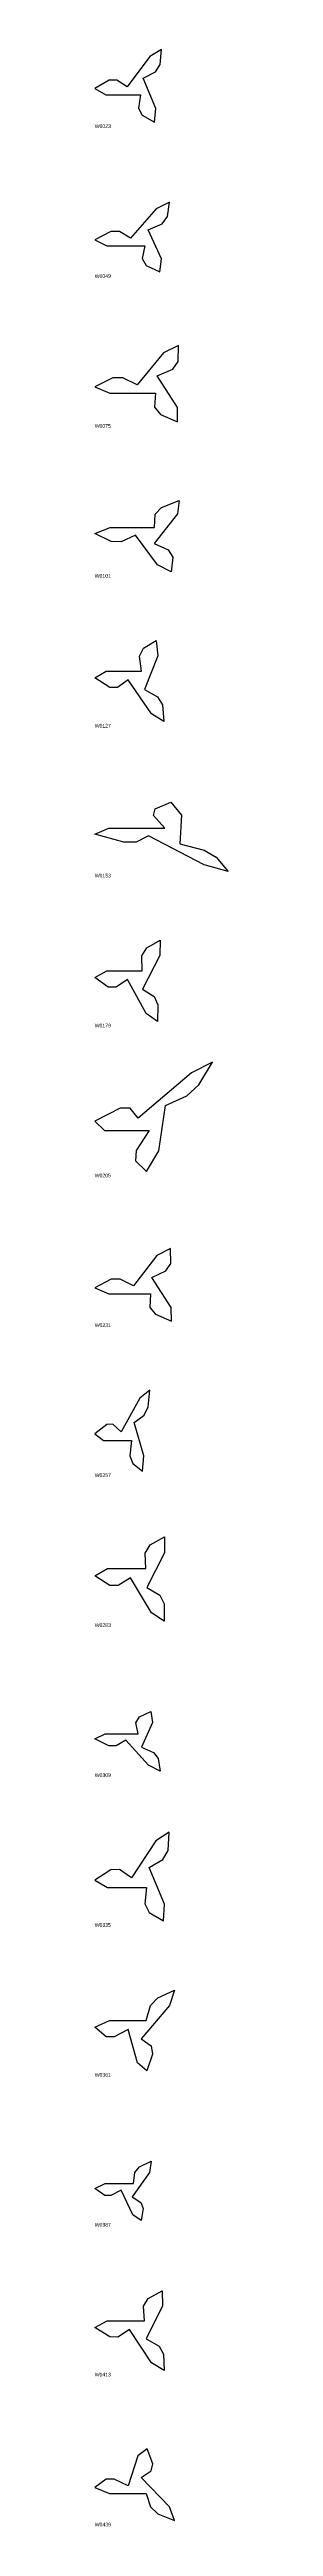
# Model space of a CAD drawing. Header units: millimetres. Extents: x 0 to 2703, y -1633 to 66.
# Drawn here: x 2319 to 2410, y -1633 to 49 of the extents above; entities that cross this region are included whole.
import ezdxf

# ---------------------------------------------------------------- set-up
doc = ezdxf.new("R2010")
doc.units = ezdxf.units.MM

msp = doc.modelspace()

# ---------------------------------------------------------------- linework, layer by layer
at = {"layer": 'RECOVERED_OUTLINES'}
for points in [[(2326.8, 18.5), (2350.2, 18.5), (2348.9, 9.4), (2351.5, 4.7), (2359.8, 0), (2360.7, 9.3), (2352, 29.7), (2360.4, 34.1), (2363.7, 39.1), (2364.6, 49.2), (2356.5, 44.5), (2341.2, 23.9), (2334.3, 28.5), (2329.1, 28.4), (2319.3, 22.7)], [(2327.4, -84), (2353.2, -84), (2351.4, -92.7), (2354.2, -97.3), (2363.3, -101.8), (2364.5, -92.9), (2355.5, -73.2), (2364.9, -69), (2368.6, -64.2), (2370, -54.4), (2360.9, -59), (2343.5, -78.8), (2336, -74.4), (2330.3, -74.4), (2319.3, -79.9)], [(2329.6, -184.1), (2360.4, -184.1), (2359.8, -193.6), (2363.8, -198.6), (2375.3, -203.6), (2375.4, -193.8), (2361.6, -172.4), (2372.1, -167.7), (2375.8, -162.5), (2375.9, -151.8), (2365.8, -156.8), (2348.1, -178.4), (2338.3, -173.6), (2331.6, -173.7), (2319.3, -179.7)], [(2329.8, -275.2), (2359.7, -275.2), (2360.2, -266.3), (2364.6, -261.6), (2376.4, -257), (2375.4, -266.1), (2359.5, -286.1), (2369.1, -290.5), (2372.1, -295.4), (2371, -305.3), (2361.7, -300.7), (2347, -280.5), (2337.1, -285), (2330.5, -284.9), (2319.3, -279.3)], [(2327, -372.8), (2351, -372.8), (2349.7, -362.6), (2352.3, -357.3), (2360.9, -352.1), (2361.9, -362.4), (2353, -385.2), (2361.7, -390.2), (2365.1, -395.8), (2366.1, -407.1), (2357.7, -401.8), (2341.9, -378.8), (2334.7, -383.9), (2329.5, -383.9), (2319.3, -377.4)], [(2328.8, -479.5), (2366.8, -479.5), (2359, -470.8), (2360.2, -466.2), (2370.8, -461.7), (2378.1, -470.6), (2376.8, -490.1), (2393.3, -494.4), (2401.6, -499.2), (2409.7, -508.9), (2393.4, -504.3), (2355.7, -484.6), (2347.3, -489), (2338.9, -489), (2319.3, -483.5)], [(2327.5, -576.2), (2351.3, -576.2), (2351.2, -566), (2354.6, -560.7), (2363.7, -555.4), (2363.4, -565.8), (2351.6, -588.7), (2359.6, -593.7), (2362.1, -599.3), (2361.7, -610.7), (2354.1, -605.3), (2341.5, -582.2), (2333.7, -587.4), (2328.5, -587.3), (2319.3, -580.9)], [(2325.8, -684.6), (2356.2, -684.6), (2347.4, -698.2), (2347, -705.4), (2354.3, -712.5), (2362.7, -698.5), (2367.3, -667.8), (2381.7, -661.1), (2389.8, -653.6), (2399.1, -638.3), (2384.7, -645.5), (2348.8, -676.4), (2343.3, -669.5), (2336.6, -669.6), (2319.3, -678.3)], [(2328.9, -795.7), (2357.1, -795.7), (2356.7, -804.8), (2360.5, -809.5), (2371.3, -814.2), (2371.1, -804.9), (2357.9, -784.5), (2367.5, -780), (2370.7, -775), (2370.6, -764.8), (2361.4, -769.6), (2345.6, -790.2), (2336.6, -785.6), (2330.4, -785.7), (2319.3, -791.5)], [(2325.3, -895.3), (2344.2, -895.3), (2343, -905.5), (2345, -910.8), (2351.7, -916), (2352.6, -905.7), (2345.9, -882.9), (2352.8, -878), (2355.5, -872.4), (2356.5, -861), (2349.8, -866.4), (2337.1, -889.3), (2331.5, -884.2), (2327.4, -884.3), (2319.3, -890.7)], [(2328, -982.1), (2353.8, -982.1), (2353.4, -971.6), (2356.8, -966.1), (2366.6, -960.6), (2366.5, -971.4), (2354.6, -995.1), (2363.4, -1000.2), (2366.4, -1006), (2366.3, -1017.8), (2357.8, -1012.3), (2343.4, -988.4), (2335.1, -993.7), (2329.5, -993.7), (2319.3, -987)], [(2326.3, -1094.3), (2348.7, -1094.3), (2347.1, -1086.8), (2349.5, -1082.9), (2357.3, -1079.1), (2358.5, -1086.7), (2350.9, -1103.5), (2359.1, -1107.1), (2362.3, -1111.2), (2363.7, -1119.6), (2355.7, -1115.7), (2340.4, -1098.7), (2333.8, -1102.5), (2328.9, -1102.5), (2319.3, -1097.7)], [(2327.9, -1198.7), (2354.3, -1198.7), (2353.1, -1209.8), (2356.2, -1215.6), (2365.9, -1221.4), (2366.6, -1210), (2356.1, -1185.1), (2365.4, -1179.7), (2368.9, -1173.6), (2369.7, -1161.1), (2360.7, -1167), (2344.1, -1192.1), (2336, -1186.5), (2330.2, -1186.6), (2319.3, -1193.6)], [(2329.3, -1289), (2354.1, -1289), (2357.1, -1278.9), (2362.1, -1273.6), (2373.3, -1268.4), (2369.8, -1278.7), (2350.7, -1301.4), (2357.5, -1306.3), (2358.5, -1311.9), (2354.6, -1323.2), (2348.3, -1317.8), (2342, -1295), (2332.4, -1300.1), (2327, -1300), (2319.3, -1293.6)], [(2326.4, -1399.7), (2345.6, -1399.7), (2346.5, -1392.2), (2349.7, -1388.3), (2357.6, -1384.5), (2356.3, -1392.1), (2344.7, -1408.8), (2350.6, -1412.5), (2352.1, -1416.6), (2350.7, -1424.9), (2345.1, -1421), (2337.1, -1404.1), (2330.3, -1407.9), (2326.1, -1407.8), (2319.3, -1403.1)], [(2327.7, -1492.9), (2352.9, -1492.9), (2352.3, -1482.9), (2355.4, -1477.7), (2364.9, -1472.6), (2365.1, -1482.7), (2354.1, -1505.2), (2362.8, -1510), (2365.9, -1515.5), (2366.2, -1526.7), (2357.7, -1521.5), (2342.9, -1498.9), (2335, -1503.9), (2329.5, -1503.8), (2319.3, -1497.5)], [(2329.2, -1610.2), (2354.1, -1610.2), (2357.1, -1619.2), (2362.1, -1623.9), (2373.2, -1628.5), (2369.8, -1619.3), (2350.7, -1599.2), (2357.6, -1594.8), (2358.6, -1589.9), (2354.8, -1579.9), (2348.4, -1584.6), (2342, -1604.9), (2332.4, -1600.4), (2327, -1600.4), (2319.3, -1606.1)]]:
    msp.add_lwpolyline(points, close=True, dxfattribs=at)

# ---------------------------------------------------------------- texts
at = {"layer": 'NEW_CATALOGUE_LABELS'}
for s, p in [('W0023', (2319.3, -4)), ('W0049', (2319.3, -105.8)), ('W0075', (2319.3, -207.6)), ('W0101', (2319.3, -309.3)), ('W0127', (2319.3, -411.1)), ('W0153', (2319.3, -512.9)), ('W0179', (2319.3, -614.7)), ('W0205', (2319.3, -716.5)), ('W0231', (2319.3, -818.2)), ('W0257', (2319.3, -920)), ('W0283', (2319.3, -1021.8)), ('W0309', (2319.3, -1123.6)), ('W0335', (2319.3, -1225.4)), ('W0361', (2319.3, -1327.2)), ('W0387', (2319.3, -1428.9)), ('W0413', (2319.3, -1530.7)), ('W0439', (2319.3, -1632.5))]:
    msp.add_text(s, height=2.5, dxfattribs=at).set_placement(p)

doc.saveas('drawing.dxf')
